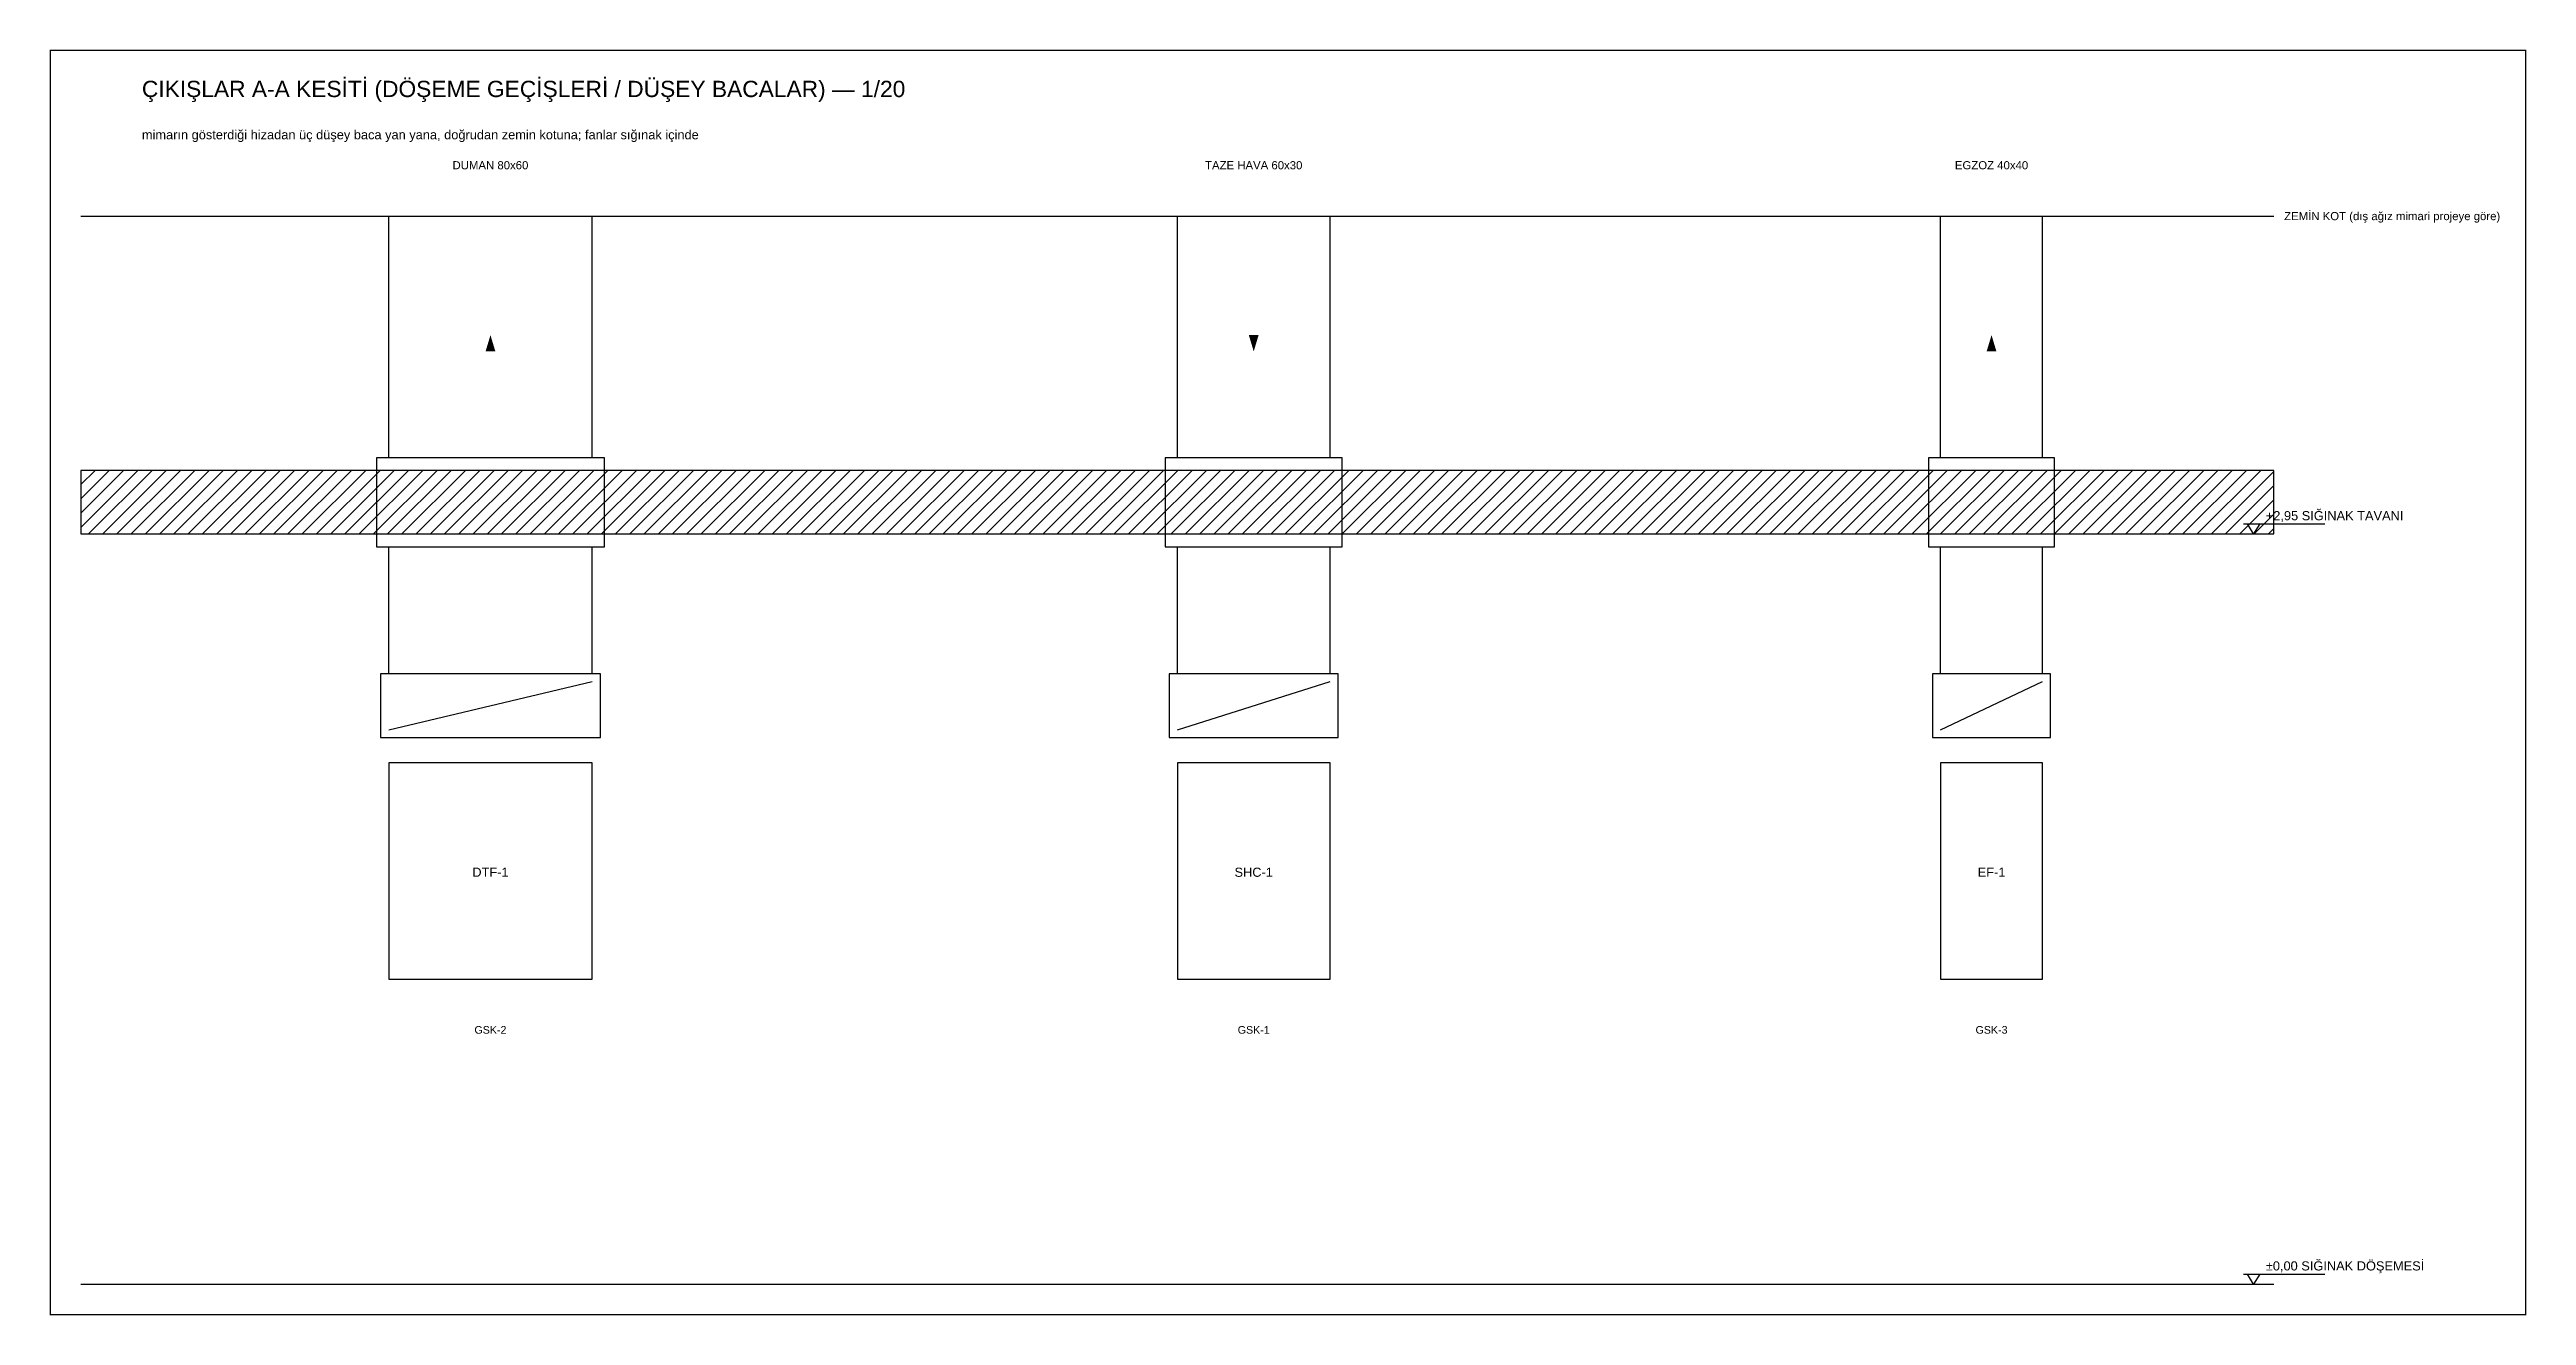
# Model space of a CAD drawing. Header units: centimetres. Extents: x 357699 to 366480, y -615216 to -609849.
# Drawn here: x 361059 to 363493, y -613331 to -612086 of the extents above; entities that cross this region are included whole.
import ezdxf
from ezdxf.enums import TextEntityAlignment as Align

# ---------------------------------------------------------------- set-up
doc = ezdxf.new("R2010")
doc.units = ezdxf.units.CM
for name, color, linetype in [('ROTAS-HAV-BACA', 8, 'Continuous'), ('ROTAS-HAV-BASLIK', 7, 'Continuous'), ('ROTAS-HAV-CERCEVE', 7, 'Continuous'), ('ROTAS-HAV-CIHAZ', 6, 'Continuous'), ('ROTAS-HAV-GECIS', 2, 'Continuous'), ('ROTAS-HAV-KOT', 7, 'Continuous'), ('ROTAS-HAV-SEMA', 7, 'Continuous')]:
    doc.layers.add(name, color=color, linetype=linetype)
doc.styles.add('ROTAS', font='arial.ttf')

msp = doc.modelspace()

# ---------------------------------------------------------------- texts
at = {"layer": 'ROTAS-HAV-BASLIK', "style": 'ROTAS'}
msp.add_text('ÇIKIŞLAR A-A KESİTİ (DÖŞEME GEÇİŞLERİ / DÜŞEY BACALAR) — 1/20', height=16, dxfattribs=at).set_placement((361150, -612125), align=Align.MIDDLE_LEFT)
at = {"layer": 'ROTAS-HAV-CIHAZ', "style": 'ROTAS'}
for s, p in [('DTF-1', (361492.5, -612895)), ('SHC-1', (362242.5, -612895)), ('EF-1', (362967.5, -612895))]:
    msp.add_text(s, height=9, dxfattribs=at).set_placement(p, align=Align.MIDDLE_CENTER)
at = {"layer": 'ROTAS-HAV-GECIS', "style": 'ROTAS'}
for s, height, p in [('DUMAN 80x60', 8, (361492.5, -612200)), ('TAZE HAVA 60x30', 8, (362242.5, -612200)), ('EGZOZ 40x40', 8, (362967.5, -612200)), ('GSK-2', 7.5, (361492.5, -613050)), ('GSK-1', 7.5, (362242.5, -613050)), ('GSK-3', 7.5, (362967.5, -613050))]:
    msp.add_text(s, height=height, dxfattribs=at).set_placement(p, align=Align.MIDDLE_CENTER)
at = {"layer": 'ROTAS-HAV-KOT', "style": 'ROTAS'}
for s, p in [('+2,95 SIĞINAK TAVANI', (363237, -612544.5)), ('±0,00 SIĞINAK DÖŞEMESİ', (363237, -613282))]:
    msp.add_text(s, height=9, dxfattribs=at).set_placement(p, align=Align.MIDDLE_LEFT)
at = {"layer": 'ROTAS-HAV-SEMA', "style": 'ROTAS'}
for s, height, p in [('mimarın gösterdiği hizadan üç düşey baca yan yana, doğrudan zemin kotuna; fanlar sığınak içinde', 9, (361150, -612170)), ('ZEMİN KOT (dış ağız mimari projeye göre)', 8, (363255, -612250))]:
    msp.add_text(s, height=height, dxfattribs=at).set_placement(p, align=Align.MIDDLE_LEFT)

# ---------------------------------------------------------------- linework, layer by layer
at = {"layer": 'ROTAS-HAV-BACA'}
for p, q in [((361392.5, -612487.5), (361392.5, -612250)), ((361592.5, -612487.5), (361592.5, -612250)), ((362167.5, -612487.5), (362167.5, -612250)), ((362317.5, -612487.5), (362317.5, -612250)), ((362917.5, -612487.5), (362917.5, -612250)), ((363017.5, -612487.5), (363017.5, -612250))]:
    msp.add_line(p, q, dxfattribs=at)
for points in [[(361492.5, -612367), (361487.7, -612383), (361497.3, -612383)], [(362242.5, -612383), (362247.3, -612367), (362237.7, -612367)], [(362967.5, -612367), (362962.7, -612383), (362972.3, -612383)]]:
    msp.add_solid(points, dxfattribs=at)
at = {"layer": 'ROTAS-HAV-CERCEVE', "const_width": 1.5}
msp.add_lwpolyline([(361060, -613330), (363492.4, -613330), (363492.4, -612087), (361060, -612087)], close=True, dxfattribs=at)
at = {"layer": 'ROTAS-HAV-CIHAZ'}
for p, q in [((361392.5, -612755), (361592.5, -612707.5)), ((362167.5, -612755), (362317.5, -612707.5)), ((362917.5, -612755), (363017.5, -612707.5))]:
    msp.add_line(p, q, dxfattribs=at)
for points in [[(361384.5, -612762.5), (361600.5, -612762.5), (361600.5, -612700), (361384.5, -612700)], [(362159.5, -612762.5), (362325.5, -612762.5), (362325.5, -612700), (362159.5, -612700)], [(362909.5, -612762.5), (363025.5, -612762.5), (363025.5, -612700), (362909.5, -612700)], [(361392.5, -613000), (361592.5, -613000), (361592.5, -612787.5), (361392.5, -612787.5)], [(362167.5, -613000), (362317.5, -613000), (362317.5, -612787.5), (362167.5, -612787.5)], [(362917.5, -613000), (363017.5, -613000), (363017.5, -612787.5), (362917.5, -612787.5)]]:
    msp.add_lwpolyline(points, close=True, dxfattribs=at)
at = {"layer": 'ROTAS-HAV-GECIS'}
for points in [[(361380.5, -612575), (361604.5, -612575), (361604.5, -612487.5), (361380.5, -612487.5)], [(362155.5, -612575), (362329.5, -612575), (362329.5, -612487.5), (362155.5, -612487.5)], [(362905.5, -612575), (363029.5, -612575), (363029.5, -612487.5), (362905.5, -612487.5)]]:
    msp.add_lwpolyline(points, close=True, dxfattribs=at)
at = {"layer": 'ROTAS-HAV-KOT'}
for p, q in [((363215, -612552.5), (363295, -612552.5)), ((363215, -613290), (363295, -613290))]:
    msp.add_line(p, q, dxfattribs=at)
for points in [[(363225, -612562.5), (363219, -612552.5), (363231, -612552.5)], [(363225, -613300), (363219, -613290), (363231, -613290)]]:
    msp.add_lwpolyline(points, close=True, dxfattribs=at)
at = {"layer": 'ROTAS-HAV-SEMA'}
for p, q in [((361090, -612250), (363245, -612250)), ((361090, -612514), (361104, -612500)), ((361090, -612528), (361118, -612500)), ((361090, -612542), (361132, -612500)), ((361090, -612556), (361146, -612500)), ((361097.5, -612562.5), (361160, -612500)), ((361111.5, -612562.5), (361174, -612500)), ((361125.5, -612562.5), (361188, -612500)), ((361139.5, -612562.5), (361202, -612500)), ((361153.5, -612562.5), (361216, -612500)), ((361167.5, -612562.5), (361230, -612500)), ((361181.5, -612562.5), (361244, -612500)), ((361195.5, -612562.5), (361258, -612500)), ((361209.5, -612562.5), (361272, -612500)), ((361223.5, -612562.5), (361286, -612500)), ((361237.5, -612562.5), (361300, -612500)), ((361251.5, -612562.5), (361314, -612500)), ((361265.5, -612562.5), (361328, -612500)), ((361279.5, -612562.5), (361342, -612500)), ((361293.5, -612562.5), (361356, -612500)), ((361307.5, -612562.5), (361370, -612500)), ((361321.5, -612562.5), (361384, -612500)), ((361335.5, -612562.5), (361398, -612500)), ((361349.5, -612562.5), (361412, -612500)), ((361363.5, -612562.5), (361426, -612500)), ((361377.5, -612562.5), (361440, -612500)), ((361391.5, -612562.5), (361454, -612500)), ((361405.5, -612562.5), (361468, -612500)), ((361419.5, -612562.5), (361482, -612500)), ((361433.5, -612562.5), (361496, -612500)), ((361447.5, -612562.5), (361510, -612500)), ((361461.5, -612562.5), (361524, -612500)), ((361475.5, -612562.5), (361538, -612500)), ((361489.5, -612562.5), (361552, -612500)), ((361503.5, -612562.5), (361566, -612500)), ((361517.5, -612562.5), (361580, -612500)), ((361531.5, -612562.5), (361594, -612500)), ((361545.5, -612562.5), (361608, -612500)), ((361559.5, -612562.5), (361622, -612500)), ((361573.5, -612562.5), (361636, -612500)), ((361587.5, -612562.5), (361650, -612500)), ((361601.5, -612562.5), (361664, -612500)), ((361615.5, -612562.5), (361678, -612500)), ((361629.5, -612562.5), (361692, -612500)), ((361643.5, -612562.5), (361706, -612500)), ((361657.5, -612562.5), (361720, -612500)), ((361671.5, -612562.5), (361734, -612500)), ((361685.5, -612562.5), (361748, -612500)), ((361699.5, -612562.5), (361762, -612500)), ((361713.5, -612562.5), (361776, -612500)), ((361727.5, -612562.5), (361790, -612500)), ((361741.5, -612562.5), (361804, -612500)), ((361755.5, -612562.5), (361818, -612500)), ((361769.5, -612562.5), (361832, -612500)), ((361783.5, -612562.5), (361846, -612500)), ((361797.5, -612562.5), (361860, -612500)), ((361811.5, -612562.5), (361874, -612500)), ((361825.5, -612562.5), (361888, -612500)), ((361839.5, -612562.5), (361902, -612500)), ((361853.5, -612562.5), (361916, -612500)), ((361867.5, -612562.5), (361930, -612500)), ((361881.5, -612562.5), (361944, -612500)), ((361895.5, -612562.5), (361958, -612500)), ((361909.5, -612562.5), (361972, -612500)), ((361923.5, -612562.5), (361986, -612500)), ((361937.5, -612562.5), (362000, -612500)), ((361951.5, -612562.5), (362014, -612500)), ((361965.5, -612562.5), (362028, -612500)), ((361979.5, -612562.5), (362042, -612500)), ((361993.5, -612562.5), (362056, -612500)), ((362007.5, -612562.5), (362070, -612500)), ((362021.5, -612562.5), (362084, -612500)), ((362035.5, -612562.5), (362098, -612500)), ((362049.5, -612562.5), (362112, -612500)), ((362063.5, -612562.5), (362126, -612500)), ((362077.5, -612562.5), (362140, -612500)), ((362091.5, -612562.5), (362154, -612500)), ((362105.5, -612562.5), (362168, -612500)), ((362119.5, -612562.5), (362182, -612500)), ((362133.5, -612562.5), (362196, -612500)), ((362147.5, -612562.5), (362210, -612500)), ((362161.5, -612562.5), (362224, -612500)), ((362175.5, -612562.5), (362238, -612500)), ((362189.5, -612562.5), (362252, -612500)), ((362203.5, -612562.5), (362266, -612500)), ((362217.5, -612562.5), (362280, -612500)), ((362231.5, -612562.5), (362294, -612500)), ((362245.5, -612562.5), (362308, -612500)), ((362259.5, -612562.5), (362322, -612500)), ((362273.5, -612562.5), (362336, -612500)), ((362287.5, -612562.5), (362350, -612500)), ((362301.5, -612562.5), (362364, -612500)), ((362315.5, -612562.5), (362378, -612500)), ((362329.5, -612562.5), (362392, -612500)), ((362343.5, -612562.5), (362406, -612500)), ((362357.5, -612562.5), (362420, -612500)), ((362371.5, -612562.5), (362434, -612500)), ((362385.5, -612562.5), (362448, -612500)), ((362399.5, -612562.5), (362462, -612500)), ((362413.5, -612562.5), (362476, -612500)), ((362427.5, -612562.5), (362490, -612500)), ((362441.5, -612562.5), (362504, -612500)), ((362455.5, -612562.5), (362518, -612500)), ((362469.5, -612562.5), (362532, -612500)), ((362483.5, -612562.5), (362546, -612500)), ((362497.5, -612562.5), (362560, -612500)), ((362511.5, -612562.5), (362574, -612500)), ((362525.5, -612562.5), (362588, -612500)), ((362539.5, -612562.5), (362602, -612500)), ((362553.5, -612562.5), (362616, -612500)), ((362567.5, -612562.5), (362630, -612500)), ((362581.5, -612562.5), (362644, -612500)), ((362595.5, -612562.5), (362658, -612500)), ((362609.5, -612562.5), (362672, -612500)), ((362623.5, -612562.5), (362686, -612500)), ((362637.5, -612562.5), (362700, -612500)), ((362651.5, -612562.5), (362714, -612500)), ((362665.5, -612562.5), (362728, -612500)), ((362679.5, -612562.5), (362742, -612500)), ((362693.5, -612562.5), (362756, -612500)), ((362707.5, -612562.5), (362770, -612500)), ((362721.5, -612562.5), (362784, -612500)), ((362735.5, -612562.5), (362798, -612500)), ((362749.5, -612562.5), (362812, -612500)), ((362763.5, -612562.5), (362826, -612500)), ((362777.5, -612562.5), (362840, -612500)), ((362791.5, -612562.5), (362854, -612500)), ((362805.5, -612562.5), (362868, -612500)), ((362819.5, -612562.5), (362882, -612500)), ((362833.5, -612562.5), (362896, -612500)), ((362847.5, -612562.5), (362910, -612500)), ((362861.5, -612562.5), (362924, -612500)), ((362875.5, -612562.5), (362938, -612500)), ((362889.5, -612562.5), (362952, -612500)), ((362903.5, -612562.5), (362966, -612500)), ((362917.5, -612562.5), (362980, -612500)), ((362931.5, -612562.5), (362994, -612500)), ((362945.5, -612562.5), (363008, -612500)), ((362959.5, -612562.5), (363022, -612500)), ((362973.5, -612562.5), (363036, -612500)), ((362987.5, -612562.5), (363050, -612500)), ((363001.5, -612562.5), (363064, -612500)), ((363015.5, -612562.5), (363078, -612500)), ((363029.5, -612562.5), (363092, -612500)), ((363043.5, -612562.5), (363106, -612500)), ((363057.5, -612562.5), (363120, -612500)), ((363071.5, -612562.5), (363134, -612500)), ((363085.5, -612562.5), (363148, -612500)), ((363099.5, -612562.5), (363162, -612500)), ((363113.5, -612562.5), (363176, -612500)), ((363127.5, -612562.5), (363190, -612500)), ((363141.5, -612562.5), (363204, -612500)), ((363155.5, -612562.5), (363218, -612500)), ((363169.5, -612562.5), (363232, -612500)), ((363183.5, -612562.5), (363245, -612501)), ((363197.5, -612562.5), (363245, -612515)), ((363211.5, -612562.5), (363245, -612529)), ((363225.5, -612562.5), (363245, -612543)), ((361392.5, -612700), (361392.5, -612575)), ((361592.5, -612700), (361592.5, -612575)), ((362167.5, -612700), (362167.5, -612575)), ((362317.5, -612700), (362317.5, -612575)), ((362917.5, -612700), (362917.5, -612575)), ((363017.5, -612700), (363017.5, -612575)), ((363239.5, -612562.5), (363245, -612557)), ((361090, -613300), (363245, -613300))]:
    msp.add_line(p, q, dxfattribs=at)
msp.add_lwpolyline([(361090, -612562.5), (363245, -612562.5), (363245, -612500), (361090, -612500)], close=True, dxfattribs=at)

msp.set_redraw_order([(e.dxf.handle, doc.entitydb.next_handle()) for e in msp.query("TEXT MTEXT ATTDEF DIMENSION ARC_DIMENSION")])  # texts and dimensions are drawn at this point

doc.saveas('drawing.dxf')
